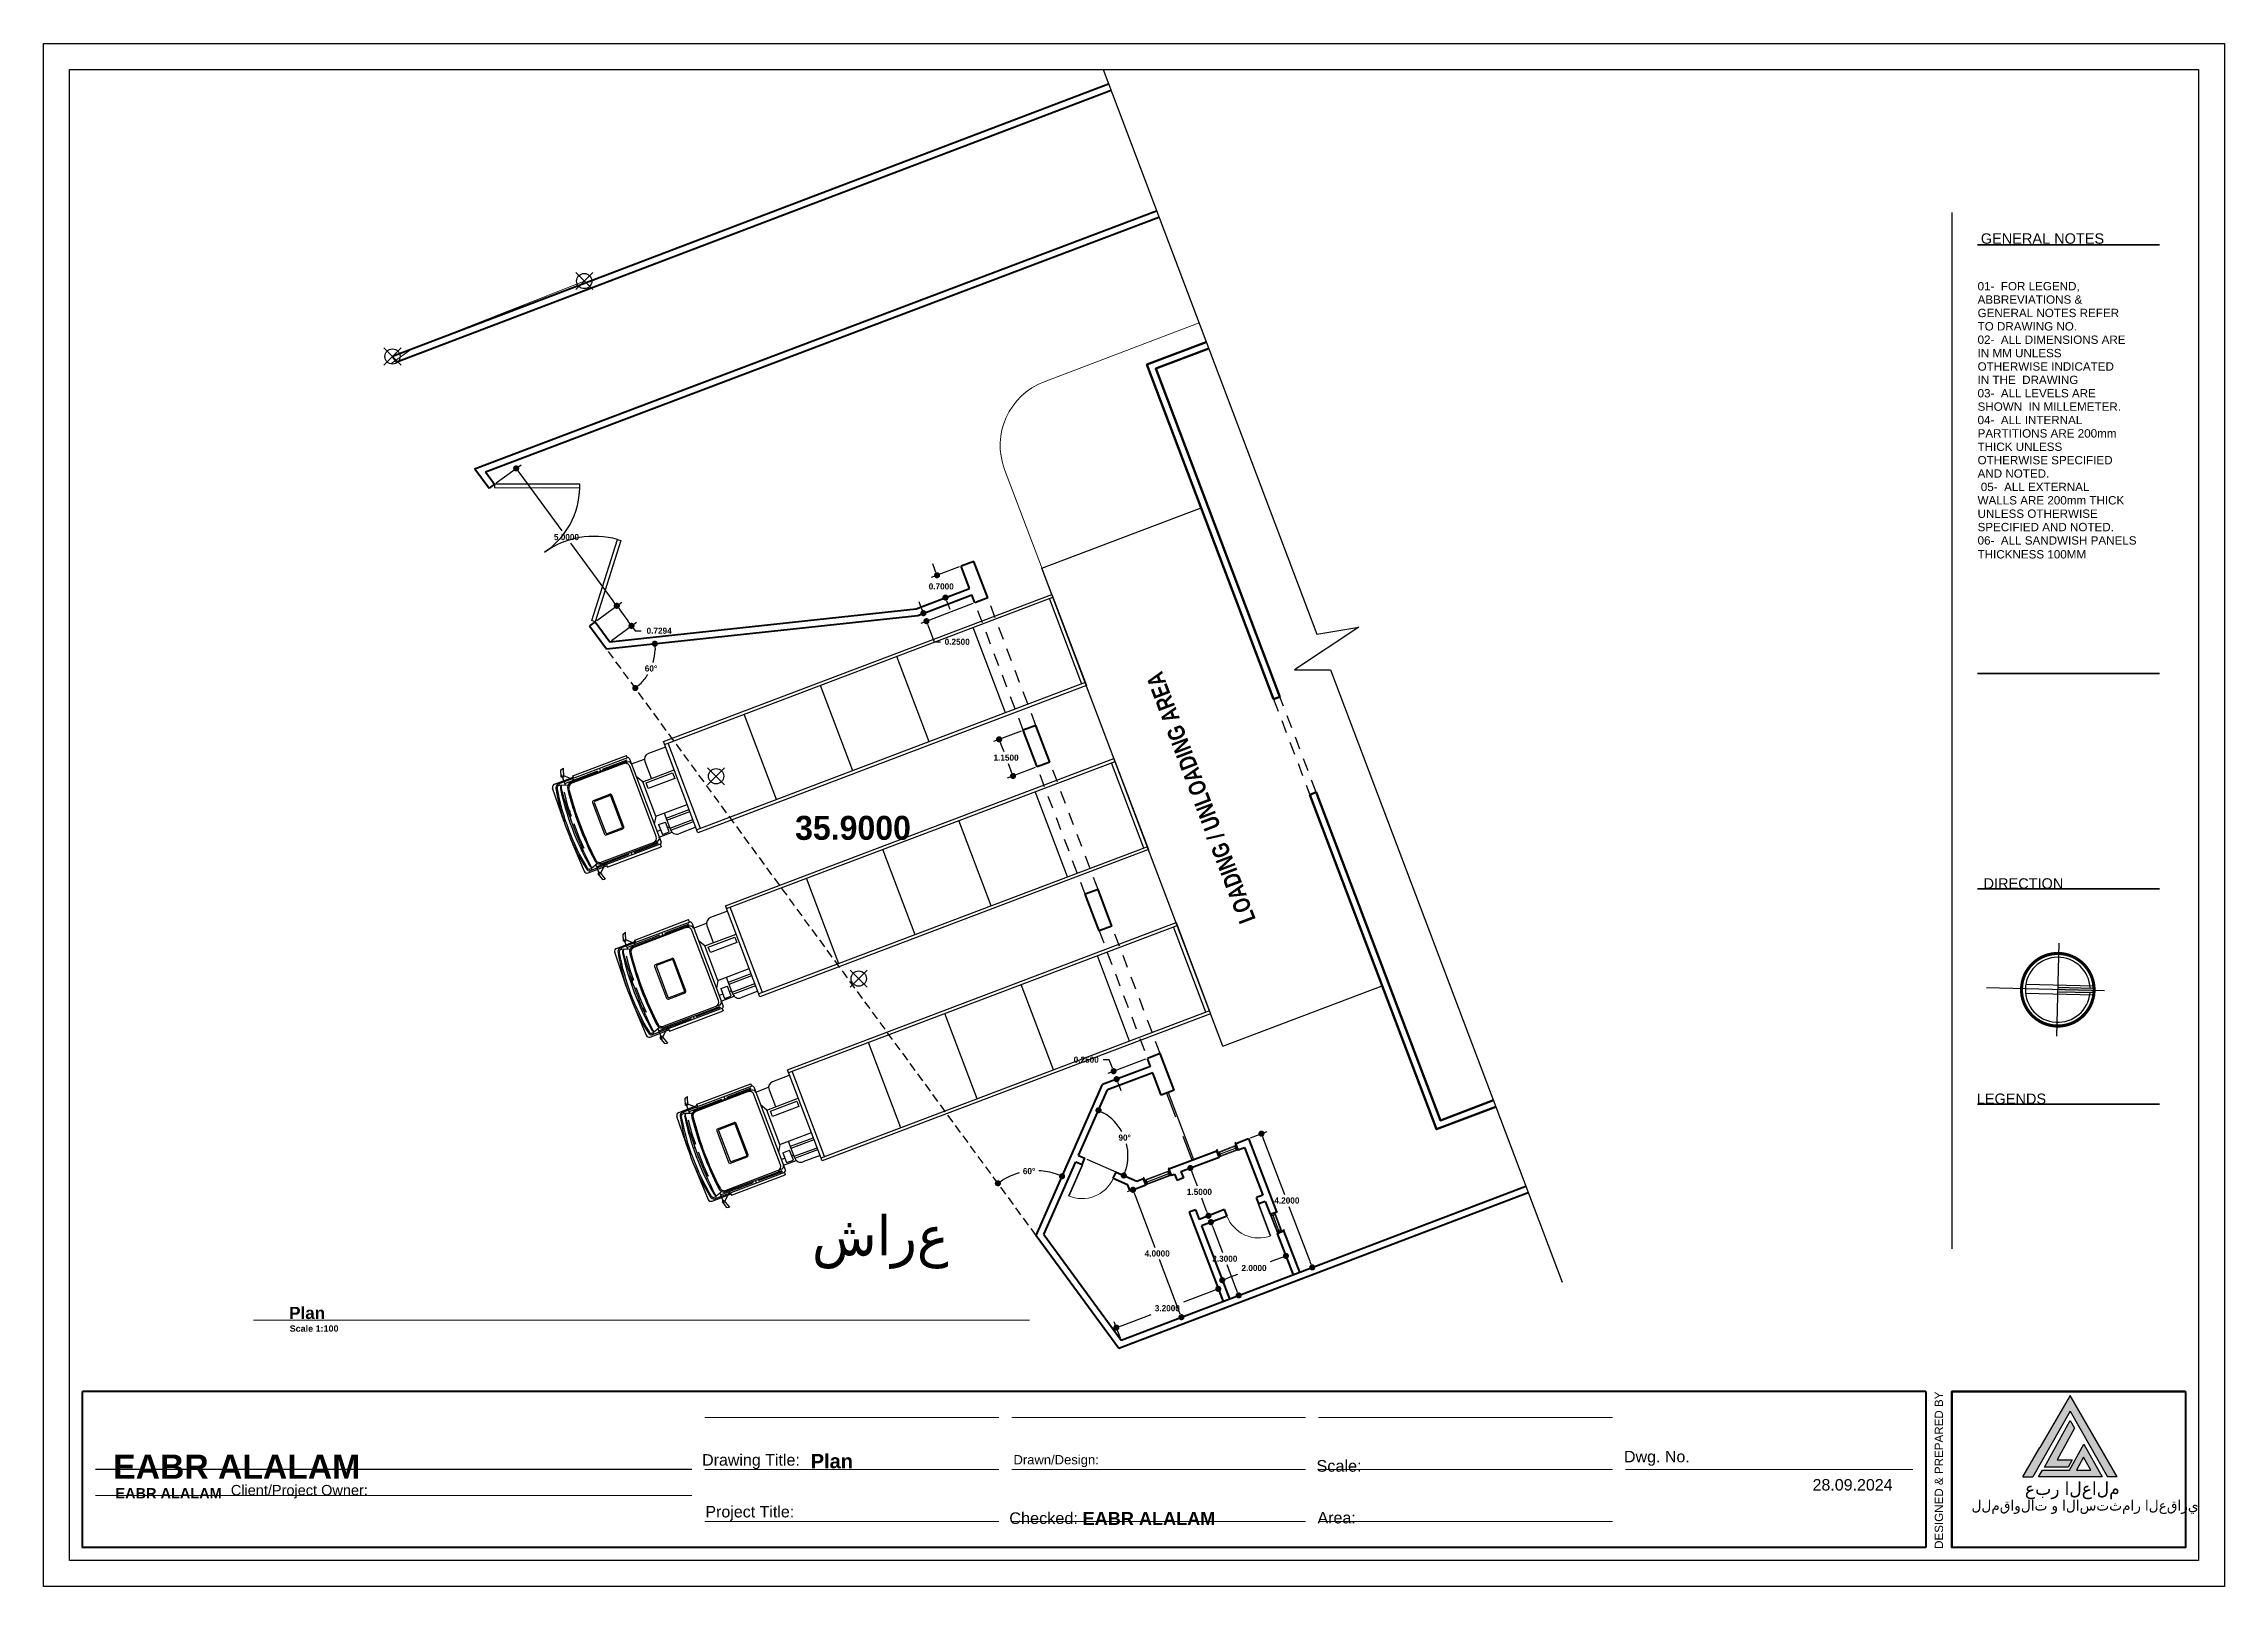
# Model space of a CAD drawing. Header units: metres. Extents: x 2164 to 2480, y 2851 to 3062.
# Drawn here: x 2231.8 to 2295.8, y 2901.5 to 2946.7 of the extents above; entities that cross this region are included whole.
import ezdxf

# ---------------------------------------------------------------- set-up
doc = ezdxf.new("R2010")
doc.units = ezdxf.units.M
doc.header["$MEASUREMENT"] = 0
doc.linetypes.add('DASHED2', pattern=[0.375, 0.25, -0.125])
doc.linetypes.add('JIS_02_0.7', pattern=[1.35, 0.75, -0.6])
doc.layers.get('0').update_dxf_attribs({"linetype": 'CONTINUOUS'})
doc.layers.get('Defpoints').update_dxf_attribs({"linetype": 'CONTINUOUS'})
for name, color, linetype in [('0.DIM', 7, 'CONTINUOUS'), ('bl', 8, 'CONTINUOUS'), ('SIMBOLO', 7, 'CONTINUOUS'), ('SPOTX', 5, 'CONTINUOUS'), ('Text01', 42, 'CONTINUOUS'), ('تعديل الأرض', 2, 'CONTINUOUS')]:
    doc.layers.add(name, color=color, linetype=linetype)
doc.layers.add('A-WALL', color=7, linetype='CONTINUOUS', lineweight=30, true_color=0x000000)
for name, color, linetype, lineweight in [('elevation', 55, 'CONTINUOUS', 0), ('G-ANNO-TTLB', 250, 'CONTINUOUS', 18), ('G-ANNO-TTLB-MEDM', 250, 'CONTINUOUS', 35)]:
    doc.layers.add(name, color=color, linetype=linetype, lineweight=lineweight)
doc.styles.add('Arial', font='arial.ttf', dxfattribs={"height": 0.05})
doc.styles.add('Arial_1', font='arial.ttf', dxfattribs={"height": 238.125})
doc.styles.add('Arial_2', font='arial.ttf', dxfattribs={"height": 0.12})
doc.styles.add('Arial_3', font='arial.ttf', dxfattribs={"height": 118.023952})
doc.styles.add('Arial_B_3', font='arialbd.ttf', dxfattribs={"height": 2.5})
doc.styles.get("Standard").update_dxf_attribs({"font": 'bold.shx', "bigfont": 'whgtxt.shx'})
doc.dimstyles.get("Standard").update_dxf_attribs({"dimtxt": 0.18, "dimasz": 0.18, "dimexe": 0.18, "dimexo": 0.0625, "dimgap": 0.09, "dimtad": 0, "dimtih": 1, "dimtoh": 1, "dimdec": 4, "dimzin": 0, "dimdsep": 46, "dimtxsty": 'Standard', "dimblk": 'DOT', "dimcen": 0.09, "dimadec": 0, "dimazin": 0, "dimtfac": 1, "dimtdec": 4, "dimtofl": 0, "dimtmove": 0, "dimatfit": 3, "dimldrblk": 'DOT', "dimfxl": 1, "dimtolj": 1, "dimtzin": 0, "dimarcsym": 0})
doc.dimstyles.new('STANDARD$0', dxfattribs={"dimtxt": 0.2, "dimasz": 0.08, "dimexe": 0.18, "dimexo": 0.0625, "dimgap": 0.09, "dimtad": 0, "dimtih": 1, "dimtoh": 1, "dimzin": 0, "dimdsep": 46, "dimtxsty": 'Arial', "dimblk": 'DOT', "dimcen": 0.09, "dimse1": 1, "dimse2": 1, "dimadec": 0, "dimazin": 3, "dimtfac": 1, "dimtofl": 0, "dimtmove": 0, "dimatfit": 3, "dimfxl": 1, "dimtolj": 1, "dimtzin": 0, "dimarcsym": 0})

msp = doc.modelspace()

# ---------------------------------------------------------------- texts
at = {"color": 244, "lineweight": 15, "true_color": 0x991b1e, "insert": (2255.54369, 2923.72315, 8.43721), "char_height": 0.7036335, "attachment_point": 5}
msp.add_mtext('\\A1;35.9000', dxfattribs=at)
at = {"color": 18, "lineweight": 80, "true_color": 0x000000, "insert": (2254.33882, 2912.35678, 16.87441), "char_height": 1.1801754, "attachment_point": 1}
msp.add_mtext_dynamic_manual_height_columns('{\\fArial|b0|i0|c178|p34;شارع}', width=0.4837842, gutter_width=5.90088, heights=[0], dxfattribs=at)
at = {"color": 18, "lineweight": 5, "true_color": 0x000000, "attachment_point": 9, "style": 'Arial_B_3'}
for s, insert, char_height, width in [('\\pxql;Plan', (2244.65862, 2909.30477), 0.358159, 5.6737171), ('\\pxql;Scale 1:100', (2241.98644, 2908.9338), 0.1884122, 2.9847029)]:
    msp.add_mtext(s, dxfattribs=dict(at, insert=insert, char_height=char_height, width=width))
at = {"layer": 'G-ANNO-TTLB', "color": 18, "lineweight": 9, "true_color": 0x000000, "attachment_point": 9}
for s, insert, char_height, width, style in [('GENERAL NOTES', (2292.28469, 2940.87049), 0.3049549, 4.4739574, 'Arial_1'), ('DIRECTION', (2291.08637, 2921.93854), 0.304955, 2.518129, 'Arial_1'), ('LEGENDS', (2290.58073, 2915.61946), 0.304955, 2.518129, 'Arial_1'), ('EABR ALALAM', (2241.07255, 2904.6216), 0.7081312, 11.2177513, 'Arial_B_3'), ('Drawing Title: ', (2253.98222, 2904.9059), 0.3360671, 3.5698257, 'Arial_1'), ('\\pxql;Plan ', (2260.95801, 2904.92278), 0.4200839, 6.6546939, 'Arial_B_3'), ('Drawn/Design:', (2262.76128, 2904.96133), 0.2734246, 2.3775734, 'Arial'), ('Scale:', (2270.48041, 2904.82341), 0.341781, 1.4683434, 'Arial'), ('Dwg. No.', (2280.11577, 2905.00332), 0.336067, 2.357432, 'Arial_1'), ('{\\fArial|b1|i0|c0|p34;EABR ALALAM}', (2237.0063, 2904.04246), 0.3049549, 6.7965036, 'Arial_1'), ('Client/Project Owner:', (2241.29725, 2904.04246), 0.3049549, 6.7965036, 'Arial_1'), ('28.09.2024', (2286.07212, 2904.27157), 0.336067, 4.6070958, 'Arial_1'), ('Project Title:', (2253.81785, 2903.38529), 0.3360671, 4.6070958, 'Arial_1'), ('Checked: ', (2262.15008, 2903.28876), 0.341781, 2.2813038, 'Arial'), ('EABR ALALAM ', (2266.18433, 2903.26455), 0.3807404, 10.7976025, 'Arial_B_3'), ('Area:            ', (2270.30729, 2903.30592), 0.3360671, 3.8527175, 'Arial_1')]:
    msp.add_mtext(s, dxfattribs=dict(at, insert=insert, char_height=char_height, width=width, style=style))
at = {"layer": 'G-ANNO-TTLB', "lineweight": 9, "attachment_point": 1, "style": 'Arial_3'}
for s, insert, char_height, width in [('01-  FOR LEGEND, ', (2288.56825, 2939.75079), 0.2444569, 3.8200299), ('ABBREVIATIONS & ', (2288.56825, 2939.35798), 0.2444569, 3.8993777), ('GENERAL NOTES REFER ', (2288.56825, 2938.96517), 0.2444569, 5.2709611), ('TO DRAWING NO.', (2288.56825, 2938.57235), 0.2444569, 3.6273281), ('02-  ALL DIMENSIONS ARE ', (2288.56825, 2938.17954), 0.2444569, 5.4409921), ('IN MM UNLESS ', (2288.56825, 2937.78673), 0.2444569, 4.2167689), ('OTHERWISE INDICATED ', (2288.56825, 2937.39392), 0.2444569, 5.0669239), ('IN THE  DRAWING', (2288.56825, 2937.00111), 0.2444569, 3.6613343), ('03-  ALL LEVELS ARE ', (2288.56825, 2936.6083), 0.2444569, 4.4208061), ('04-  ALL INTERNAL ', (2288.56825, 2935.82268), 0.2444569, 3.9107131), ('SHOWN  IN MILLEMETER.', (2288.56825, 2936.21549), 0.2444569, 4.2847813), ('THICK UNLESS ', (2288.56825, 2935.03706), 0.2444569, 3.1852474), ('PARTITIONS ARE 200mm ', (2288.56825, 2935.42987), 0.2444569, 5.1462717), ('OTHERWISE SPECIFIED ', (2288.56825, 2934.64425), 0.2444569, 5.0215823), ('AND NOTED.', (2288.56825, 2934.25143), 0.244457, 2.607142), (' 05-  ALL EXTERNAL ', (2288.56825, 2933.85862), 0.2444569, 4.1827627), ('WALLS ARE 200mm THICK ', (2288.56825, 2933.46581), 0.2444569, 5.4409921), ('UNLESS OTHERWISE ', (2288.56825, 2933.073), 0.2444569, 4.5114893), ('SPECIFIED AND NOTED.', (2288.56825, 2932.68019), 0.2444569, 4.9308991), ('06-  ALL SANDWISH PANELS THICKNESS 100MM ', (2288.56825, 2932.28738), 0.2444569, 5.4409921)]:
    msp.add_mtext(s, dxfattribs=dict(at, insert=insert, char_height=char_height, width=width))
at = {"layer": 'G-ANNO-TTLB', "color": 18, "lineweight": 9, "true_color": 0x000000, "insert": (2287.55699, 2907.18053), "char_height": 0.2438352, "width": 5.5711698, "attachment_point": 9, "rotation": 90, "style": 'Arial_2'}
msp.add_mtext('DESIGNED & PREPARED BY', dxfattribs=at)
at = {"layer": 'Text01', "width": 0.8}
msp.add_text('LOADING / UNLOADING AREA', height=0.5, rotation=110.743594, dxfattribs=at).set_placement((2267.37846, 2921.04508))

# ---------------------------------------------------------------- blocks, each defined once
blk = doc.blocks.new('SPOTX')
for p, q in [((0.5, -0.5), (-0.5, 0.5)), ((-0.5, -0.5), (0.5, 0.5))]:
    blk.add_line(p, q)
blk.add_circle((0, 0), 0.447)
blk = doc.blocks.new('_Dot')
at = {"color": 0, "linetype": 'ByBlock', "lineweight": -2}
blk.add_line((-0.5, 0), (-1, 0), dxfattribs=at)
at = {"color": 0, "linetype": 'ByBlock', "const_width": 0.5}
blk.add_lwpolyline([(-0.25, 0, 1), (0.25, 0, 1)], format="xyb", close=True, dxfattribs=at)
blk = doc.blocks.new('*D70')
at = {"layer": '0.DIM', "color": 0, "lineweight": -2, "transparency": 16777216}
for start, end in [(343.9105, 358.89905), (313.48826, 327.98409)]:
    blk.add_arc((2248.309, 2928.98), 1.423, start, end, dxfattribs=at)
at = {"layer": 'Defpoints', "color": 0, "transparency": 16777216}
for p in [(2252.31, 2929.411, -8.437), (2248.309, 2928.98, 10.08), (2248.309, 2928.98, 10.08), (2249.491, 2928.189), (2260.87, 2911.84, 9.982)]:
    blk.add_point(p, dxfattribs=at)
at = {"layer": '0.DIM', "color": 0, "lineweight": -2, "transparency": 16777216, "xscale": 0.18, "yscale": 0.18, "zscale": 0.18}
for p, rotation in [((2249.724, 2929.133), 92.52566163375968), ((2249.15, 2927.832), 219.861652099064)]:
    blk.add_blockref('_Dot', p, dxfattribs=dict(at, rotation=rotation))
at = {"layer": '0.DIM', "color": 0, "transparency": 16777216, "insert": (2249.611, 2928.406), "char_height": 0.18, "attachment_point": 5}
blk.add_mtext('\\A1;60°', dxfattribs=at)
blk = doc.blocks.new('6435')
at = {"color": 0}
for p, q in [((6, 282), (45, 1432)), ((145, 1529), (793, 1529)), ((2652, 1488), (227, 1488)), ((290, 1438), (237, 1438)), ((290, 1438), (290, 1488)), ((539, 1347), (290, 1438)), ((432, 1665), (505, 1887)), ((470, 1722), (432, 1722)), ((507, 1641), (432, 1665)), ((470, 1373), (470, 1722)), ((470, 1438), (1604, 1438)), ((505, 1887), (597, 1912)), ((507, 1641), (597, 1912)), ((778, 1438), (519, 1676)), ((793, 1572), (2649, 1572)), ((793, 1488), (793, 1572)), ((1687, 1488), (1687, 1401)), ((1772, 1438), (2615, 1438)), ((2649, 1488), (2649, 1572)), ((2702, 1438), (2702, -1438)), ((3919, 1572), (17324, 1572)), ((3919, -1572), (3919, 1572)), ((3919, 1472), (17324, 1472)), ((4044, -1472), (4044, 1472)), ((6675, -1472), (6675, 1472)), ((9306, -1472), (9306, 1472)), ((11937, -1472), (11937, 1472)), ((14569, -1472), (14569, 1472)), ((17200, -1472), (17200, 1472)), ((17324, 1572), (17324, -1572)), ((296, 363), (303, 718)), ((303, 718), (355, 1178)), ((667, 1401), (2602, 1401)), ((2602, 1361), (676, 1361)), ((2621, -1211), (2621, 1211)), ((2702, 1261), (3147, 1261)), ((2835, 593), (2702, 818)), ((3131, 1182), (3131, 606)), ((3919, 1382), (3331, 1382)), ((300, 551), (215, 258)), ((289, -378), (289, 109)), ((1085, 543), (1085, -543)), ((1135, 593), (1703, 593)), ((1141, 527), (1141, -527)), ((1171, 557), (1684, 557)), ((1714, -527), (1714, 527)), ((1753, -543), (1753, 543)), ((2835, 593), (3919, 593)), ((2835, -593), (2835, 593)), ((2928, 521), (3841, 521)), ((2928, 334), (2928, 521)), ((3841, 334), (2928, 334)), ((3841, 521), (3841, 334)), ((6, -282), (45, -1432)), ((297, -517), (237, -810)), ((311, -745), (289, -378)), ((1135, -593), (1703, -593)), ((1171, -557), (1684, -557)), ((2835, -593), (2702, -818)), ((2835, -593), (3919, -593)), ((3131, -1182), (3131, -606)), ((539, -1347), (290, -1438)), ((470, -1373), (470, -1722)), ((667, -1401), (2602, -1401)), ((2602, -1361), (676, -1361)), ((1687, -1488), (1687, -1401)), ((2828, -1069), (2702, -1069)), ((2702, -1261), (3147, -1261)), ((2828, -877), (3062, -877)), ((2828, -877), (2828, -1219)), ((2828, -1219), (3062, -1219)), ((3062, -1219), (3062, -877)), ((3062, -1069), (3131, -1069)), ((3131, -771), (3919, -771)), ((3131, -837), (3919, -837)), ((3131, -1116), (3919, -1116)), ((3131, -1182), (3919, -1182)), ((3919, -1382), (3331, -1382)), ((145, -1529), (793, -1529)), ((2652, -1488), (227, -1488)), ((290, -1438), (237, -1438)), ((290, -1438), (290, -1488)), ((507, -1641), (432, -1665)), ((432, -1665), (505, -1887)), ((470, -1722), (432, -1722)), ((470, -1438), (1604, -1438)), ((505, -1887), (597, -1912)), ((507, -1641), (597, -1912)), ((778, -1438), (519, -1676)), ((793, -1488), (793, -1572)), ((793, -1572), (2649, -1572)), ((1772, -1438), (2615, -1438)), ((2649, -1488), (2649, -1572)), ((17324, -1472), (3919, -1472)), ((17324, -1572), (3919, -1572))]:
    blk.add_line(p, q, dxfattribs=at)
for centre, radius, start, end in [((145, 1429), 100, 90, 178.02768), ((271, 1365), 131, 109.86734, 169.94815), ((264, 1352), 90.2, 107.3759, 171.32567), ((391, 1307), 118, 111.65129, 171.29189), ((435, 1316), 134, 130.77413, 173.89588), ((2652, 1438), 50, 0, 90), ((6850, 0), 6850, 168.31324, 180), ((7712, 0), 7660, 169.73068, 180), ((8927, 0), 8753, 171.29189, 180), ((12737, 0), 12506, 173.89588, 180), ((11469, 0), 11050, 173.65798, 186.34202), ((11508, -10), 11050, 173.65798, 186.34202), ((667, 1221), 180, 90, 180), ((676, 1211), 150, 90, 180), ((2471, 1211), 150, 0, 90), ((2602, 1261), 100, 0, 90), ((3331, 1182), 200, 90, 180), ((7712, 0), 7660, 180, 190.26932), ((8927, 0), 8753, 180, 188.70811), ((12737, 0), 12506, 180, 186.10412), ((1135, 543), 50, 90, 180), ((1171, 527), 30, 90, 180), ((1684, 527), 30, 0, 90), ((1703, 543), 50, 0, 90), ((6850, 0), 6850, 180, 191.68676), ((1135, -543), 50, 180, 270), ((1171, -527), 30, 180, 270), ((1684, -527), 30, 270, 0), ((1703, -543), 50, 270, 0), ((271, -1365), 131, 190.05185, 250.13266), ((264, -1352), 90.2, 188.67433, 252.6241), ((391, -1307), 118, 188.70811, 248.34871), ((435, -1316), 134, 186.10412, 229.22587), ((667, -1221), 180, 180, 270), ((676, -1211), 150, 180, 270), ((2471, -1211), 150, 270, 0), ((2602, -1261), 100, 270, 0), ((3331, -1182), 200, 180, 270), ((145, -1429), 100, 181.97232, 270), ((2652, -1438), 50, 270, 0)]:
    blk.add_arc(centre, radius, start, end, dxfattribs=at)
blk = doc.blocks.new('dgfhg')
at = {"layer": 'A-WALL'}
for points in [[(2025.143, 2975.479), (2024.919, 2975.479), (2024.919, 2975.458), (2025.143, 2975.458)], [(2025.118, 2975.418), (2025.118, 2975.458), (2025.018, 2975.458), (2025.018, 2975.418)], [(2025.143, 2974.9), (2024.919, 2974.9), (2024.919, 2974.879), (2025.143, 2974.879)], [(2025.118, 2974.9), (2025.118, 2974.938), (2025.018, 2974.938), (2025.018, 2974.9)]]:
    blk.add_lwpolyline(points, close=True, dxfattribs=at)
at = {"layer": 'elevation', "color": 9, "true_color": 0xc7c8ca}
for p, q in [((2024.993, 2975.458), (2024.993, 2974.9)), ((2025.018, 2975.418), (2025.018, 2974.938)), ((2025.118, 2974.938), (2025.118, 2975.418)), ((2025.143, 2974.9), (2025.143, 2975.458))]:
    blk.add_line(p, q, dxfattribs=at)
at = {"layer": 'elevation', "color": 143, "true_color": 0x7aafdf}
for p, q in [((2025.068, 2974.938), (2025.068, 2975.418)), ((2025.08, 2974.938), (2025.08, 2975.418))]:
    blk.add_line(p, q, dxfattribs=at)
blk = doc.blocks.new('tehhtr')
at = {"layer": 'bl', "lineweight": 13}
for p, q in [((2027.183, 2984.995, 10.08), (2027.16, 2984.987, 10.08)), ((2027.16, 2984.987, 10.08), (2027.515, 2984.052, 10.08)), ((2027.183, 2984.995, 10.08), (2027.539, 2984.061, 10.08))]:
    blk.add_line(p, q, dxfattribs=at)
blk.add_arc((2027.183, 2984.995, 10.08), 1, 200.8188, 290.8188, dxfattribs=at)
blk = doc.blocks.new('*D79')
at = {"color": 0, "lineweight": -2, "transparency": 16777216}
for p, q in [((2260.483, 2926.571), (2259.667, 2926.262)), ((2259.899, 2926.158), (2259.971, 2925.968)), ((2260.89, 2925.496), (2260.074, 2925.187)), ((2260.179, 2925.419), (2260.107, 2925.608))]:
    blk.add_line(p, q, dxfattribs=at)
at = {"layer": 'Defpoints', "color": 0, "transparency": 16777216}
for p in [(2259.835, 2926.326), (2260.542, 2926.594, -8.437), (2260.949, 2925.518, -8.437)]:
    blk.add_point(p, dxfattribs=at)
at = {"color": 0, "lineweight": -2, "transparency": 16777216, "xscale": 0.18, "yscale": 0.18, "zscale": 0.18}
for p, rotation in [((2259.835, 2926.326), 110.7435940119846), ((2260.243, 2925.251), 290.7435940119846)]:
    blk.add_blockref('_Dot', p, dxfattribs=dict(at, rotation=rotation))
at = {"color": 0, "lineweight": 30, "transparency": 16777216, "insert": (2260.039, 2925.788), "char_height": 0.18, "attachment_point": 5}
blk.add_mtext('\\A1;1.1500', dxfattribs=at)
blk = doc.blocks.new('*D81')
at = {"color": 0, "lineweight": -2, "transparency": 16777216}
for p, q in [((2263.068, 2916.922), (2262.888, 2916.922)), ((2264.131, 2916.939), (2263.027, 2916.521)), ((2263.132, 2916.753), (2263.068, 2916.922)), ((2264.219, 2916.705), (2263.116, 2916.287)), ((2263.348, 2916.183), (2263.412, 2916.014))]:
    blk.add_line(p, q, dxfattribs=at)
at = {"layer": 'Defpoints', "color": 0, "transparency": 16777216}
for p in [(2264.19, 2916.961, -8.536), (2264.278, 2916.728), (2263.284, 2916.351)]:
    blk.add_point(p, dxfattribs=at)
at = {"color": 0, "lineweight": -2, "transparency": 16777216, "xscale": 0.18, "yscale": 0.18, "zscale": 0.18}
for p, rotation in [((2263.196, 2916.585), 290.7435940119555), ((2263.284, 2916.351), 110.7435940119555)]:
    blk.add_blockref('_Dot', p, dxfattribs=dict(at, rotation=rotation))
at = {"color": 0, "lineweight": 30, "transparency": 16777216, "insert": (2262.393, 2916.922), "char_height": 0.18, "attachment_point": 5}
blk.add_mtext('\\A1;0.2500', dxfattribs=at)
blk = doc.blocks.new('*D82')
at = {"color": 0, "lineweight": -2, "transparency": 16777216}
for p, q in [((2258.977, 2930.546), (2257.443, 2929.965)), ((2257.548, 2930.197), (2257.484, 2930.365)), ((2259.066, 2930.312), (2257.532, 2929.731)), ((2257.764, 2929.626), (2257.929, 2929.19)), ((2257.929, 2929.19), (2258.109, 2929.19))]:
    blk.add_line(p, q, dxfattribs=at)
at = {"layer": 'Defpoints', "color": 0, "transparency": 16777216}
for p in [(2259.036, 2930.568), (2257.612, 2930.029), (2259.125, 2930.334, -16.874)]:
    blk.add_point(p, dxfattribs=at)
at = {"color": 0, "lineweight": -2, "transparency": 16777216, "xscale": 0.18, "yscale": 0.18, "zscale": 0.18}
for p, rotation in [((2257.612, 2930.029), 290.7435940120469), ((2257.7, 2929.795), 110.7435940120469)]:
    blk.add_blockref('_Dot', p, dxfattribs=dict(at, rotation=rotation))
at = {"color": 0, "lineweight": 30, "transparency": 16777216, "insert": (2258.604, 2929.19), "char_height": 0.18, "attachment_point": 5}
blk.add_mtext('\\A1;0.2500', dxfattribs=at)
blk = doc.blocks.new('*D83')
at = {"color": 0, "lineweight": -2, "transparency": 16777216}
for p, q in [((2245.068, 2933.852), (2245.797, 2934.386)), ((2245.758, 2934.134), (2246.997, 2932.443)), ((2248.5, 2930.391), (2247.261, 2932.083)), ((2248.022, 2929.818), (2248.752, 2930.352))]:
    blk.add_line(p, q, dxfattribs=at)
at = {"layer": 'Defpoints', "color": 0, "transparency": 16777216}
for p in [(2245.017, 2933.814, 10.08), (2248.607, 2930.246), (2247.971, 2929.781, 10.08)]:
    blk.add_point(p, dxfattribs=at)
at = {"color": 0, "lineweight": -2, "transparency": 16777216, "xscale": 0.18, "yscale": 0.18, "zscale": 0.18}
for p, rotation in [((2245.652, 2934.279), 126.2222626169219), ((2248.607, 2930.246), 306.2222626169219)]:
    blk.add_blockref('_Dot', p, dxfattribs=dict(at, rotation=rotation))
at = {"color": 0, "lineweight": 30, "transparency": 16777216, "insert": (2247.129, 2932.263), "char_height": 0.18, "attachment_point": 5}
blk.add_mtext('\\A1;5.0000', dxfattribs=at)
blk = doc.blocks.new('*D86')
at = {"color": 0, "lineweight": -2, "transparency": 16777216}
for p, q in [((2264.929, 2913.545), (2263.598, 2913.039)), ((2263.831, 2912.935), (2264.409, 2911.414)), ((2265.124, 2909.532), (2264.546, 2911.054)), ((2266.35, 2909.806), (2265.02, 2909.3))]:
    blk.add_line(p, q, dxfattribs=at)
at = {"layer": 'Defpoints', "color": 0, "transparency": 16777216}
for p in [(2264.988, 2913.567, 10.08), (2265.188, 2909.364), (2266.409, 2909.828, 10.08)]:
    blk.add_point(p, dxfattribs=at)
at = {"color": 0, "lineweight": -2, "transparency": 16777216, "xscale": 0.18, "yscale": 0.18, "zscale": 0.18}
for p, rotation in [((2263.767, 2913.103), 110.8188002011371), ((2265.188, 2909.364), 290.8188002011372)]:
    blk.add_blockref('_Dot', p, dxfattribs=dict(at, rotation=rotation))
at = {"color": 0, "lineweight": 30, "transparency": 16777216, "insert": (2264.477, 2911.234), "char_height": 0.18, "attachment_point": 5}
blk.add_mtext('\\A1;4.0000', dxfattribs=at)
blk = doc.blocks.new('*D87')
at = {"color": 0, "lineweight": -2, "transparency": 16777216}
for p, q in [((2266.101, 2910.132), (2265.247, 2909.807)), ((2266.387, 2909.887), (2266.206, 2910.364)), ((2263.447, 2909.123), (2264.301, 2909.447)), ((2263.396, 2908.75), (2263.214, 2909.227))]:
    blk.add_line(p, q, dxfattribs=at)
at = {"layer": 'Defpoints', "color": 0, "transparency": 16777216}
for p in [(2266.409, 2909.828, 10.08), (2263.278, 2909.059), (2263.418, 2908.691, 10.08)]:
    blk.add_point(p, dxfattribs=at)
at = {"color": 0, "lineweight": -2, "transparency": 16777216, "xscale": 0.18, "yscale": 0.18, "zscale": 0.18}
for p, rotation in [((2266.27, 2910.196), 20.81880020116878), ((2263.278, 2909.059), 200.8188002011687)]:
    blk.add_blockref('_Dot', p, dxfattribs=dict(at, rotation=rotation))
at = {"color": 0, "lineweight": 30, "transparency": 16777216, "insert": (2264.774, 2909.627), "char_height": 0.18, "attachment_point": 5}
blk.add_mtext('\\A1;3.2000', dxfattribs=at)
blk = doc.blocks.new('*D88')
at = {"color": 0, "lineweight": -2, "transparency": 16777216}
for p, q in [((2265.838, 2912.072), (2266.222, 2912.218)), ((2266.118, 2911.986), (2266.394, 2911.259)), ((2266.807, 2910.172), (2266.531, 2910.899)), ((2266.655, 2909.922), (2267.04, 2910.068))]:
    blk.add_line(p, q, dxfattribs=at)
at = {"layer": 'Defpoints', "color": 0, "transparency": 16777216}
for p in [(2265.779, 2912.049, 10.08), (2266.871, 2910.004), (2266.596, 2909.899, 10.08)]:
    blk.add_point(p, dxfattribs=at)
at = {"color": 0, "lineweight": -2, "transparency": 16777216, "xscale": 0.18, "yscale": 0.18, "zscale": 0.18}
for p, rotation in [((2266.054, 2912.154), 110.818800201165), ((2266.871, 2910.004), 290.818800201165)]:
    blk.add_blockref('_Dot', p, dxfattribs=dict(at, rotation=rotation))
at = {"color": 0, "lineweight": 30, "transparency": 16777216, "insert": (2266.463, 2911.079), "char_height": 0.18, "attachment_point": 5}
blk.add_mtext('\\A1;2.3000', dxfattribs=at)
blk = doc.blocks.new('*D89')
at = {"color": 0, "lineweight": -2, "transparency": 16777216}
for p, q in [((2268.443, 2910.669), (2268.192, 2911.33)), ((2268.088, 2911.098), (2267.795, 2910.987)), ((2266.574, 2909.958), (2266.323, 2910.62)), ((2266.555, 2910.515), (2266.848, 2910.627))]:
    blk.add_line(p, q, dxfattribs=at)
at = {"layer": 'Defpoints', "color": 0, "transparency": 16777216}
for p in [(2268.256, 2911.162), (2268.466, 2910.61, 10.08), (2266.596, 2909.899, 10.08)]:
    blk.add_point(p, dxfattribs=at)
at = {"color": 0, "lineweight": -2, "transparency": 16777216, "xscale": 0.18, "yscale": 0.18, "zscale": 0.18}
for p, rotation in [((2268.256, 2911.162), 20.81880020119048), ((2266.386, 2910.451), 200.8188002011905)]:
    blk.add_blockref('_Dot', p, dxfattribs=dict(at, rotation=rotation))
at = {"color": 0, "lineweight": 30, "transparency": 16777216, "insert": (2267.321, 2910.807), "char_height": 0.18, "attachment_point": 5}
blk.add_mtext('\\A1;2.0000', dxfattribs=at)
blk = doc.blocks.new('*D90')
at = {"color": 0, "lineweight": -2, "transparency": 16777216}
for p, q in [((2265.234, 2913.661), (2265.618, 2913.807)), ((2265.514, 2913.575), (2265.648, 2913.222)), ((2265.919, 2912.509), (2265.785, 2912.862)), ((2265.767, 2912.259), (2266.151, 2912.405))]:
    blk.add_line(p, q, dxfattribs=at)
at = {"layer": 'Defpoints', "color": 0, "transparency": 16777216}
for p in [(2265.175, 2913.638, 10.08), (2265.45, 2913.743), (2265.708, 2912.236, 10.08)]:
    blk.add_point(p, dxfattribs=at)
at = {"color": 0, "lineweight": -2, "transparency": 16777216, "xscale": 0.18, "yscale": 0.18, "zscale": 0.18}
for p, rotation in [((2265.45, 2913.743), 110.8188002011153), ((2265.983, 2912.341), 290.8188002011153)]:
    blk.add_blockref('_Dot', p, dxfattribs=dict(at, rotation=rotation))
at = {"color": 0, "lineweight": 30, "transparency": 16777216, "insert": (2265.716, 2913.042), "char_height": 0.18, "attachment_point": 5}
blk.add_mtext('\\A1;1.5000', dxfattribs=at)
blk = doc.blocks.new('*D91')
at = {"color": 0, "lineweight": -2, "transparency": 16777216}
for start, end in [(104.99673, 120.78252), (71.67478, 87.60601)]:
    blk.add_arc((2260.919, 2911.765), 1.897, start, end, dxfattribs=at)
at = {"layer": 'Defpoints', "color": 0, "transparency": 16777216}
for p in [(2248.309, 2928.98, 10.08), (2262.869, 2916.194), (2261.043, 2913.658), (2260.919, 2911.765), (2260.919, 2911.765, 10.08)]:
    blk.add_point(p, dxfattribs=at)
at = {"color": 0, "lineweight": -2, "transparency": 16777216, "xscale": 0.18, "yscale": 0.18, "zscale": 0.18}
for p, rotation in [((2259.798, 2913.295), 213.5023922888293), ((2261.683, 2913.501), 338.9549120529781)]:
    blk.add_blockref('_Dot', p, dxfattribs=dict(at, rotation=rotation))
at = {"color": 0, "transparency": 16777216, "insert": (2260.713, 2913.651), "char_height": 0.18, "attachment_point": 5}
blk.add_mtext('\\A1;60°', dxfattribs=at)
blk = doc.blocks.new('*D92')
at = {"color": 0, "lineweight": -2, "transparency": 16777216}
blk.add_line((2262.41, 2914.003), (2263.661, 2913.452), dxfattribs=at)
for start, end in [(29.10013, 59.11762), (343.35246, 13.7716)]:
    blk.add_arc((2262.169, 2914.109), 1.45, start, end, dxfattribs=at)
at = {"layer": 'Defpoints', "color": 0, "transparency": 16777216}
for p in [(2263.018, 2916.036), (2262.169, 2914.109, 10.08), (2262.169, 2914.109), (2262.352, 2914.028, 10.08), (2263.61, 2914.266)]:
    blk.add_point(p, dxfattribs=at)
at = {"color": 0, "lineweight": -2, "transparency": 16777216, "xscale": 0.18, "yscale": 0.18, "zscale": 0.18}
for p, rotation in [((2262.753, 2915.436), 152.6763307223349), ((2263.496, 2913.524), 249.7937527274941)]:
    blk.add_blockref('_Dot', p, dxfattribs=dict(at, rotation=rotation))
at = {"color": 0, "transparency": 16777216, "insert": (2263.521, 2914.634), "char_height": 0.18, "attachment_point": 5}
blk.add_mtext('\\A1;90°', dxfattribs=at)
blk = doc.blocks.new('*D74')
at = {"color": 0, "lineweight": -2, "transparency": 16777216}
for p, q in [((2248.022, 2929.817), (2248.755, 2930.353)), ((2248.716, 2930.101), (2248.934, 2929.803)), ((2248.453, 2929.228), (2249.185, 2929.764)), ((2249.04, 2929.658), (2249.146, 2929.513)), ((2249.146, 2929.513), (2249.326, 2929.513))]:
    blk.add_line(p, q, dxfattribs=at)
at = {"layer": 'Defpoints', "color": 0, "transparency": 16777216}
for p in [(2247.972, 2929.78), (2249.04, 2929.658), (2248.402, 2929.191)]:
    blk.add_point(p, dxfattribs=at)
at = {"color": 0, "lineweight": -2, "transparency": 16777216, "xscale": 0.18, "yscale": 0.18, "zscale": 0.18}
for p, rotation in [((2248.61, 2930.247), 126.1864851694911), ((2249.04, 2929.658), 306.1864851694911)]:
    blk.add_blockref('_Dot', p, dxfattribs=dict(at, rotation=rotation))
at = {"color": 0, "lineweight": 30, "transparency": 16777216, "insert": (2249.851, 2929.513), "char_height": 0.18, "attachment_point": 5}
blk.add_mtext('\\A1;0.7294', dxfattribs=at)
blk = doc.blocks.new('*D71')
at = {"color": 0, "lineweight": -2, "transparency": 16777216}
for p, q in [((2258.659, 2931.388), (2257.843, 2931.079)), ((2257.948, 2931.311), (2257.884, 2931.479)), ((2258.907, 2930.733), (2258.091, 2930.424)), ((2258.323, 2930.319), (2258.387, 2930.151))]:
    blk.add_line(p, q, dxfattribs=at)
at = {"layer": 'Defpoints', "color": 0, "transparency": 16777216}
for p in [(2258.011, 2931.142), (2258.718, 2931.41, 8.437), (2258.966, 2930.755, 8.437)]:
    blk.add_point(p, dxfattribs=at)
at = {"color": 0, "lineweight": -2, "transparency": 16777216, "xscale": 0.18, "yscale": 0.18, "zscale": 0.18}
for p, rotation in [((2258.011, 2931.142), 290.7435940122845), ((2258.259, 2930.488), 110.7435940122845)]:
    blk.add_blockref('_Dot', p, dxfattribs=dict(at, rotation=rotation))
at = {"color": 0, "lineweight": 30, "transparency": 16777216, "insert": (2258.135, 2930.815), "char_height": 0.18, "attachment_point": 5}
blk.add_mtext('\\A1;0.7000', dxfattribs=at)
blk = doc.blocks.new('*D73')
at = {"color": 0, "lineweight": -2, "transparency": 16777216}
for p, q in [((2267.219, 2914.63), (2267.707, 2914.815)), ((2267.603, 2914.583), (2268.217, 2912.968)), ((2268.967, 2910.994), (2268.353, 2912.608)), ((2268.712, 2910.704), (2269.2, 2910.889))]:
    blk.add_line(p, q, dxfattribs=at)
at = {"layer": 'Defpoints', "color": 0, "transparency": 16777216}
for p in [(2267.16, 2914.607, 18.517), (2268.653, 2910.681, 18.517), (2269.031, 2910.825)]:
    blk.add_point(p, dxfattribs=at)
at = {"color": 0, "lineweight": -2, "transparency": 16777216, "xscale": 0.18, "yscale": 0.18, "zscale": 0.18}
for p, rotation in [((2267.539, 2914.751), 110.8188002011341), ((2269.031, 2910.825), 290.8188002011341)]:
    blk.add_blockref('_Dot', p, dxfattribs=dict(at, rotation=rotation))
at = {"color": 0, "lineweight": 30, "transparency": 16777216, "insert": (2268.285, 2912.788), "char_height": 0.18, "attachment_point": 5}
blk.add_mtext('\\A1;4.2000', dxfattribs=at)
blk = doc.blocks.new('722')
h = blk.add_hatch(color=256)
h.dxf.hatch_style = 1
h.paths.add_polyline_path([(3077.57, 1809.545), (3076.401, 1807.542), (3075.743, 1806.413), (3076.123, 1806.412), (3077.567, 1808.937), (3079.01, 1806.412), (3079.381, 1806.412)])
at = {"true_color": 0x597a7d}
h = blk.add_hatch(color=137, dxfattribs=at)
h.dxf.hatch_style = 1
h.paths.add_polyline_path([(3076.571, 1806.775), (3077.484, 1806.775), (3077.645, 1807.067), (3077.062, 1807.067), (3077.737, 1808.279), (3077.567, 1808.577)])
h = blk.add_hatch(color=256)
h.dxf.hatch_style = 1
h.paths.add_polyline_path([(3078.803, 1806.408), (3078.088, 1807.664), (3077.546, 1806.669), (3076.495, 1806.67), (3076.342, 1806.408)])
h.paths.add_polyline_path([(3078.359, 1806.668), (3077.811, 1806.668), (3078.085, 1807.161)], flags=16)
at = {"color": 18, "true_color": 0x000000}
for p, q in [((3077.57, 1809.545), (3076.401, 1807.542)), ((3079.381, 1806.412), (3077.57, 1809.545)), ((3077.567, 1808.937), (3076.123, 1806.412)), ((3076.571, 1806.775), (3077.567, 1808.577)), ((3077.737, 1808.279), (3077.062, 1807.067)), ((3077.567, 1808.937), (3079.01, 1806.412)), ((3077.567, 1808.577), (3077.737, 1808.279)), ((3075.743, 1806.413), (3076.401, 1807.542)), ((3077.546, 1806.669), (3078.088, 1807.664)), ((3078.088, 1807.664), (3078.803, 1806.408)), ((3076.342, 1806.408), (3076.495, 1806.67)), ((3076.495, 1806.67), (3077.546, 1806.669)), ((3077.484, 1806.775), (3076.571, 1806.775)), ((3077.062, 1807.067), (3077.645, 1807.067)), ((3077.645, 1807.067), (3077.484, 1806.775)), ((3078.085, 1807.161), (3077.811, 1806.668)), ((3077.811, 1806.668), (3078.359, 1806.668)), ((3078.359, 1806.668), (3078.085, 1807.161)), ((3075.743, 1806.413), (3076.123, 1806.412)), ((3078.803, 1806.408), (3076.342, 1806.408)), ((3079.381, 1806.412), (3079.01, 1806.412))]:
    blk.add_line(p, q, dxfattribs=at)
at = {"lineweight": 40}
blk.add_lwpolyline([(3082.012, 1809.695), (3082.012, 1803.688), (3073.001, 1803.688), (3073.001, 1809.695)], close=True, dxfattribs=at)
at = {"insert": (3075.822, 1806.212), "char_height": 0.50059, "attachment_point": 1}
blk.add_mtext_dynamic_manual_height_columns('{\\fArial|b0|i0|c178|p34;عبر العالم}', width=4.30973, gutter_width=2.781, heights=[0.718], dxfattribs=at)
at = {"color": 137, "true_color": 0x597a7d, "insert": (3073.761, 1805.509), "char_height": 0.4, "attachment_point": 1}
blk.add_mtext_dynamic_manual_height_columns('{\\fArial|b0|i0|c178|p34;للمقاولات و الاستثمار العقاري}', width=11.09147, gutter_width=2.781, heights=[0.764], dxfattribs=at)
blk = doc.blocks.new('dfgedfgfff')
at = {"layer": 'SIMBOLO'}
for p, q in [((310.314, 153.52), (310.314, 150.553)), ((310.203, 153.251), (310.203, 151.54)), ((310.257, 153.219), (310.257, 152.347)), ((310.372, 153.219), (310.372, 152.347)), ((310.426, 153.251), (310.426, 151.54)), ((309.148, 152.347), (311.48, 152.347))]:
    blk.add_line(p, q, dxfattribs=at)
at = {"layer": 'SIMBOLO', "const_width": 0.0778}
blk.add_lwpolyline([(309.403, 152.347, 1), (311.225, 152.347, 1)], format="xyb", close=True, dxfattribs=at)
at = {"layer": 'SIMBOLO'}
blk.add_arc((310.314, 152.347), 0.815, 94.0608, 85.9392, dxfattribs=at)
blk.add_solid([(310.257, 152.347), (310.372, 152.347), (310.257, 153.219), (310.372, 153.219)], dxfattribs=at)

# ---------------------------------------------------------------- dimensions: what is measured, and where the dimension line sits
at = {"color": 244, "lineweight": 30, "true_color": 0x991b1e}
for p1, p2, distance, picture, middle in [((2245.01685, 2933.81429), (2247.97144, 2929.78064), 0.7872, '*D83', (2247.1292, 2932.26264, -10.08)), ((2258.96554, 2930.75522, 8.43721), (2258.71761, 2931.40984, 8.43721), 0.75529, '*D71', (2258.13524, 2930.81501)), ((2247.97155, 2929.77995), (2248.40219, 2929.19127), 0.7905, '*D74', (2249.85148, 2929.51271)), ((2260.94899, 2925.51824), (2260.54167, 2926.59369), 0.75529, '*D79', (2260.039, 2925.78845, 8.43721)), ((2267.15994, 2914.60717, 18.51721), (2268.65268, 2910.68139, 18.51721), 0.40514, '*D73', (2268.28499, 2912.78827)), ((2264.98772, 2913.56723, 18.51721), (2266.40937, 2909.82839, 18.51721), -1.30635, '*D86', (2264.47749, 2911.23352, 8.43721)), ((2265.70778, 2912.23625, 18.51721), (2265.17466, 2913.63831, 18.51721), -0.29416, '*D90', (2265.71617, 2913.04183, 8.43721)), ((2265.77886, 2912.04931, 18.51721), (2266.59632, 2909.89948, 18.51721), 0.29416, '*D88', (2266.46254, 2911.07894, 8.43721)), ((2266.59632, 2909.89948, 18.51721), (2268.46573, 2910.6103, 18.51721), 0.59036, '*D89', (2267.3212, 2910.80671, 8.43721)), ((2266.40937, 2909.82839, 18.51721), (2263.4183, 2908.69107, 18.51721), -0.39343, '*D87', (2264.77401, 2909.62748, 8.43721))]:
    dim = msp.add_aligned_dim(p1=p1, p2=p2, distance=distance, dimstyle='STANDARD$0', override={"dimtxt": 0.18, "dimasz": 0.18, "dimexo": 0.063, "dimdec": 4, "dimtxsty": 'Standard', "dimse1": 0, "dimse2": 0, "dimazin": 0, "dimtdec": 4, "dimldrblk": 'Dot'}, dxfattribs=at)
    dim.commit()
    dim.dimension.update_dxf_attribs({"geometry": picture, "text_midpoint": middle})
for base, p1, p2, angle, picture, middle in [((2257.6115, 2930.02853, 8.43721), (2259.12493, 2930.33439, -8.43721), (2259.03638, 2930.56818, 8.43721), 110.743594, '*D82', (2258.60405, 2929.19009, 8.43721)), ((2263.2842, 2916.35108, 8.43721), (2264.18979, 2916.96139, -0.09924), (2264.27834, 2916.72759, 8.43721), 290.743594, '*D81', (2262.39315, 2916.92153, 8.43721))]:
    dim = msp.add_linear_dim(base=base, p1=p1, p2=p2, angle=angle, dimstyle='STANDARD$0', override={"dimtxt": 0.18, "dimasz": 0.18, "dimexo": 0.063, "dimdec": 4, "dimtxsty": 'Standard', "dimse1": 0, "dimse2": 0, "dimazin": 0, "dimtdec": 4, "dimldrblk": 'Dot'}, dxfattribs=at)
    dim.commit()
    dim.dimension.update_dxf_attribs({"geometry": picture, "text_midpoint": middle, "dimtype": 129})
at = {"color": 18, "true_color": 0x000000}
for base, line1, line2, picture, middle in [((2261.04334, 2913.65768), ((2260.91866, 2911.76516, 18.51721), (2248.30898, 2928.98007, 18.51721)), ((2260.91866, 2911.76516, 8.43721), (2262.86864, 2916.19369, 8.43721)), '*D91', (2260.71288, 2913.65058, 8.43721)), ((2263.61048, 2914.26619), ((2262.16911, 2914.10872, 8.43721), (2263.01789, 2916.03635, 8.43721)), ((2262.16911, 2914.10872, 18.51721), (2262.35215, 2914.02812, 18.51721)), '*D92', (2263.52061, 2914.63388, 8.43721))]:
    dim = msp.add_angular_dim_2l(base=base, line1=line1, line2=line2, dimstyle='Standard', override={"dimexo": 0.063}, dxfattribs=at)
    dim.commit()
    dim.dimension.update_dxf_attribs({"geometry": picture, "text_midpoint": middle})
at = {"layer": '0.DIM', "color": 18, "true_color": 0x000000}
dim = msp.add_angular_dim_2l(base=(2249.49143, 2928.18871), line1=((2260.86978, 2911.83991, 18.41921), (2248.30898, 2928.98007, 18.51721)), line2=((2248.30898, 2928.98007, 18.51721), (2252.30991, 2929.41134)), dimstyle='Standard', override={"dimexo": 0.063}, dxfattribs=at)
dim.commit()
dim.dimension.update_dxf_attribs({"geometry": '*D70', "text_midpoint": (2249.61075, 2928.40575, 8.43721)})

# ---------------------------------------------------------------- linework, layer by layer
at = {"color": 18, "true_color": 0x000000}
for p, q in [((2231.77527, 2901.46262), (2231.77527, 2946.74843)), ((2279.87846, 2946.74843), (2295.8158, 2946.74843)), ((2295.8158, 2946.74843), (2295.8158, 2935.47845)), ((2242.02096, 2937.56456, 18.51721), (2242.08226, 2937.48087, 18.51721)), ((2262.90597, 2915.78218, 8.43721), (2262.49949, 2914.85904, 8.43721))]:
    msp.add_line(p, q, dxfattribs=at)
at = {"color": 18, "lineweight": 30, "true_color": 0x000000}
for p, q in [((2287.81074, 2941.79291), (2287.81074, 2911.37366)), ((2250.81208, 2904.89336), (2233.30005, 2904.89336))]:
    msp.add_line(p, q, dxfattribs=at)
at = {"color": 244, "lineweight": 15, "true_color": 0x991b1e}
msp.add_line((2242.52375, 2937.73895, 8.43721), (2241.96858, 2937.34734, 8.43721), dxfattribs=at)
at = {"color": 18, "linetype": 'JIS_02_0.7', "ltscale": 0.5, "true_color": 0x000000}
for p, q in [((2260.54167, 2926.59369), (2259.12493, 2930.33439, -8.43721)), ((2260.91574, 2926.73536), (2259.499, 2930.47606, -8.43721)), ((2267.89476, 2927.50728, 0.09924), (2268.95732, 2924.70175, 0.09924)), ((2269.14435, 2924.77259, 0.09924), (2268.08179, 2927.57811, 0.09924)), ((2262.7398, 2921.91921), (2260.91574, 2926.73536, 10.8629)), ((2262.36573, 2921.77754, -8.43721), (2260.54167, 2926.59369, 2.4257)), ((2262.77305, 2920.70209, -4.0687), (2264.18979, 2916.96139, -0.09924)), ((2264.56386, 2917.10306, -0.09924), (2263.14712, 2920.84376, -4.0687))]:
    msp.add_line(p, q, dxfattribs=at)
at = {"color": 18, "linetype": 'DASHED2', "true_color": 0x000000}
msp.add_line((2260.91866, 2911.76516, 18.51721), (2248.30898, 2928.98007, 18.51721), dxfattribs=at)
at = {"color": 18, "linetype": 'JIS_02_0.7', "true_color": 0x000000}
msp.add_line((2264.75049, 2915.94403, -4.41558), (2265.49906, 2913.97533, 18.51721), dxfattribs=at)
at = {"color": 251, "true_color": 0x636466}
msp.add_line((2264.79724, 2915.96174, -4.41486), (2265.5458, 2913.9931, 18.51721), dxfattribs=at)
at = {"color": 18, "lineweight": 5, "true_color": 0x000000}
for p, q in [((2237.93965, 2909.27254), (2260.72193, 2909.27254)), ((2259.8235, 2906.41814), (2251.19328, 2906.41814)), ((2268.83492, 2906.41814), (2260.20469, 2906.41814)), ((2277.84634, 2906.41814), (2269.21611, 2906.41814)), ((2259.8235, 2904.89336), (2251.19328, 2904.89336)), ((2268.83492, 2904.89336), (2260.20469, 2904.89336)), ((2277.84634, 2904.89336), (2269.21611, 2904.89336)), ((2286.66716, 2904.89336), (2278.22753, 2904.89336)), ((2250.81208, 2904.13098), (2233.30005, 2904.13098)), ((2259.8235, 2903.36859), (2251.19328, 2903.36859)), ((2268.83492, 2903.36859), (2260.20469, 2903.36859)), ((2277.84634, 2903.36859), (2269.21611, 2903.36859))]:
    msp.add_line(p, q, dxfattribs=at)
at = {"color": 18, "lineweight": 40, "true_color": 0x000000}
for p, q in [((2287.04835, 2907.18053), (2232.91885, 2907.18053)), ((2287.04835, 2907.18053), (2287.04835, 2902.6062)), ((2287.81074, 2907.18053), (2287.81074, 2902.6062)), ((2294.67222, 2907.18053), (2287.81074, 2907.18053))]:
    msp.add_line(p, q, dxfattribs=at)
at = {"color": 18, "true_color": 0x000000}
msp.add_lwpolyline([(2231.77527, 2946.74843), (2295.8158, 2946.74843), (2295.8158, 2901.46262), (2231.77527, 2901.46262)], close=True, dxfattribs=at)
at = {"color": 18, "lineweight": 30, "true_color": 0x000000}
msp.add_lwpolyline([(2232.53766, 2945.98604), (2295.05342, 2945.98604), (2295.05342, 2902.22501), (2232.53766, 2902.22501)], close=True, dxfattribs=at)
at = {"color": 252, "lineweight": 30, "true_color": 0x939598}
msp.add_lwpolyline([(2262.8899, 2945.98604), (2269.16708, 2929.41213), (2270.40001, 2929.61493), (2268.50519, 2928.36679), (2269.56299, 2928.36679), (2276.36921, 2910.39599)], dxfattribs=at)
at = {"lineweight": 15, "elevation": 18.51721}
msp.add_lwpolyline([(2242.02096, 2937.56456), (2247.65196, 2939.77956)], dxfattribs=at)
at = {"color": 251, "lineweight": 9, "true_color": 0x636466, "elevation": 0.09924}
msp.add_lwpolyline([(2261.55421, 2930.13166), (2259.99579, 2934.24643, -0.41421356), (2261.15776, 2936.82516), (2265.70693, 2938.5481)], format="xyb", dxfattribs=at)
at = {"color": 18, "true_color": 0x000000}
for points in [[(2245.01747, 2933.81475), (2245.01744, 2933.71475), (2247.51744, 2933.71398), (2247.51747, 2933.81475), (2245.01747, 2933.81552)], [(2247.97082, 2929.78018), (2247.87549, 2929.81038), (2248.63029, 2932.19371), (2248.72636, 2932.16328), (2247.97155, 2929.77995)]]:
    msp.add_lwpolyline(points, dxfattribs=at)
at = {"color": 18, "lineweight": 40, "true_color": 0x000000}
for points in [[(2287.04835, 2902.6062), (2232.91885, 2902.6062), (2232.91885, 2907.18053)], [(2294.67222, 2907.18053), (2294.67222, 2902.6062), (2287.81074, 2902.6062)], [(2294.67222, 2907.18053), (2294.67222, 2902.6062), (2287.81074, 2902.6062)]]:
    msp.add_lwpolyline(points, dxfattribs=at)
at = {"color": 18, "true_color": 0x000000}
for centre, radius, start, end in [((2245.19291, 2933.75208, 10.08), 2.32484, 303.6461252, 359.060927), ((2247.95323, 2929.73864, 10.08), 2.54671, 74.5819715, 125.3157986)]:
    msp.add_arc(centre, radius, start, end, dxfattribs=at)
at = {"layer": 'A-WALL', "elevation": 18.41721}
for points in [[(2264.1655, 2913.25459), (2264.08588, 2913.46396), (2264.06628, 2913.45651), (2264.1459, 2913.24714)], [(2264.15646, 2913.27835), (2264.19168, 2913.29175), (2264.15613, 2913.38522), (2264.12092, 2913.37183)], [(2264.82711, 2913.53344), (2264.865, 2913.54785), (2264.82946, 2913.64132), (2264.79157, 2913.62691)], [(2264.89366, 2913.53147), (2264.81405, 2913.74084), (2264.79445, 2913.73339), (2264.87406, 2913.52401)]]:
    msp.add_lwpolyline(points, close=True, dxfattribs=at)
at = {"layer": 'elevation', "color": 9, "true_color": 0xc7c8ca}
for p, q in [((2264.82075, 2913.66422, 18.41721), (2264.11224, 2913.39466, 18.41721)), ((2264.79157, 2913.62691, 18.41721), (2264.15613, 2913.38522, 18.41721)), ((2264.1655, 2913.25459, 18.41721), (2264.87406, 2913.52401, 18.41721)), ((2264.19168, 2913.29175, 18.41721), (2264.82711, 2913.53344, 18.41721))]:
    msp.add_line(p, q, dxfattribs=at)
at = {"layer": 'elevation', "color": 143, "true_color": 0x7aafdf}
for p, q in [((2264.1739, 2913.33848, 18.41721), (2264.80931, 2913.58024, 18.41721)), ((2264.17827, 2913.327, 18.41721), (2264.81368, 2913.56876, 18.41721))]:
    msp.add_line(p, q, dxfattribs=at)
at = {"layer": 'G-ANNO-TTLB-MEDM', "color": 18, "true_color": 0x000000}
for p, q in [((2288.56825, 2940.83993), (2293.91476, 2940.83993)), ((2288.56825, 2928.26053), (2293.91476, 2928.26053)), ((2288.56825, 2921.93854), (2293.91476, 2921.93854)), ((2288.56825, 2915.61654), (2293.91476, 2915.61654))]:
    msp.add_line(p, q, dxfattribs=at)
at = {"layer": 'تعديل الأرض', "color": 0, "linetype": 'Continuous', "lineweight": 40}
for p, q in [((2263.05152, 2945.5593, 18.51721), (2242.02096, 2937.56456, 18.51721)), ((2263.12236, 2945.37226, 18.51721), (2242.14355, 2937.39719, 18.51721)), ((2244.43347, 2934.27108), (2264.45821, 2941.84516)), ((2244.75093, 2934.17732), (2264.52905, 2941.65813)), ((2242.02096, 2937.56456, 18.51721), (2242.14355, 2937.39719, 18.51721)), ((2242.11719, 2937.60241, 18.51721), (2242.11792, 2937.60141, 18.51721)), ((2244.43416, 2934.27133), (2244.85546, 2933.69616)), ((2244.75093, 2934.17732), (2245.01685, 2933.81429)), ((2245.01685, 2933.81429), (2244.8555, 2933.69611, 37.03441)), ((2259.09168, 2931.55151, 16.76895), (2258.71761, 2931.40984, 16.76895)), ((2258.96554, 2930.75522, 8.43721), (2258.71761, 2931.40984, 8.43721)), ((2259.499, 2930.47606, 8.43721), (2259.09168, 2931.55151, 8.43721)), ((2257.39593, 2930.16075, 8.43721), (2258.96554, 2930.75522, 8.43721)), ((2257.44282, 2929.96464, 8.43721), (2259.03638, 2930.56818, 8.43721)), ((2259.12493, 2930.33439, 8.43721), (2259.03638, 2930.56818, 8.43721)), ((2248.30898, 2928.98006), (2257.44282, 2929.96464)), ((2248.40219, 2929.19127), (2257.39593, 2930.16075)), ((2259.499, 2930.47606, 16.76895), (2259.12493, 2930.33439, 16.76895)), ((2247.97144, 2929.78064), (2247.8101, 2929.66246, 37.03441)), ((2247.8101, 2929.66246), (2248.30898, 2928.98007, 18.51721)), ((2247.97144, 2929.78064), (2248.40219, 2929.19127, 18.51721)), ((2248.30898, 2928.98006, 18.51721), (2248.30898, 2928.98007, 18.51721)), ((2260.91574, 2926.73536), (2260.54167, 2926.59369)), ((2261.32306, 2925.65991, 16.87441), (2260.91574, 2926.73536, 8.43721)), ((2260.94899, 2925.51824, 16.87441), (2260.54167, 2926.59369, 8.43721)), ((2261.32306, 2925.65991, 8.43721), (2260.94899, 2925.51824, 8.43721)), ((2262.7398, 2921.91921, -8.43721), (2262.36573, 2921.77754, -8.43721)), ((2262.77305, 2920.70209), (2262.36573, 2921.77754)), ((2263.14712, 2920.84376), (2262.7398, 2921.91921)), ((2263.14712, 2920.84376, 3.96947), (2262.77305, 2920.70209, 3.96947)), ((2264.56386, 2917.10306, -3.37488), (2264.18979, 2916.96139, -3.37488)), ((2264.97118, 2916.02761, 8.15364), (2264.56386, 2917.10306)), ((2264.27834, 2916.72759, 8.43721), (2262.86864, 2916.19369, 8.43721)), ((2264.34918, 2916.54056, 8.43721), (2263.01789, 2916.03635, 8.43721)), ((2264.27834, 2916.72759, 8.43721), (2264.18979, 2916.96139)), ((2264.59711, 2915.88594, 8.43721), (2264.34918, 2916.54056, 8.43721)), ((2260.91866, 2911.76516, 8.43721), (2262.86864, 2916.19369, 8.43721)), ((2262.16911, 2914.10872, 8.43721), (2263.01789, 2916.03635, 8.43721)), ((2264.97118, 2916.02761, -3.37488), (2264.59711, 2915.88594, -3.37488)), ((2266.78605, 2914.465, 18.51721), (2267.15994, 2914.60717, 18.51721)), ((2267.15994, 2914.60717, 18.51721), (2267.97739, 2912.45733, 18.51721)), ((2261.14822, 2911.79022, 8.43721), (2262.08851, 2913.92568, 8.43721)), ((2262.08851, 2913.92568, 18.51721), (2262.27155, 2913.84508, 18.51721)), ((2262.16911, 2914.10872, 18.51721), (2262.35215, 2914.02812, 18.51721)), ((2262.27155, 2913.84508, 18.51721), (2262.35215, 2914.02812, 18.51721)), ((2264.82258, 2913.71841, 18.51721), (2266.22523, 2914.25175, 18.51721)), ((2265.17466, 2913.63831, 18.51721), (2266.29631, 2914.06481, 18.51721)), ((2266.29631, 2914.06481, 18.51721), (2266.22523, 2914.25175, 18.51721)), ((2266.85714, 2914.27806, 18.51721), (2266.78605, 2914.465, 18.51721)), ((2266.85714, 2914.27806, 18.51721), (2267.04408, 2914.34914, 18.51721)), ((2267.04408, 2914.34914, 18.51721), (2267.5772, 2912.94708, 18.51721)), ((2263.18676, 2913.44209, 18.51721), (2263.26736, 2913.62514, 18.51721)), ((2263.18676, 2913.44209, 18.51721), (2263.60804, 2913.25659, 18.51721)), ((2263.26736, 2913.62514, 18.51721), (2263.87436, 2913.35786, 18.51721)), ((2263.4183, 2908.69107, 18.51721), (2275.30335, 2913.21024, 18.51721)), ((2263.67913, 2913.06965, 18.51721), (2263.60804, 2913.25659, 18.51721)), ((2263.67913, 2913.06965, 18.51721), (2264.1459, 2913.24714, 18.51721)), ((2263.87436, 2913.35786, 18.51721), (2264.07481, 2913.43408, 18.51721)), ((2264.1459, 2913.24714, 18.41721), (2264.07481, 2913.43408, 18.41721)), ((2264.89366, 2913.53147, 18.41721), (2264.82258, 2913.71841, 18.41721)), ((2264.89366, 2913.53147, 18.51721), (2264.98772, 2913.56723, 18.51721)), ((2264.98772, 2913.56723, 18.51721), (2265.0588, 2913.38029, 18.51721)), ((2265.24574, 2913.45137, 18.51721), (2265.0588, 2913.38029, 18.51721)), ((2265.17466, 2913.63831, 18.51721), (2265.24574, 2913.45137, 18.51721)), ((2263.34698, 2908.44998, 18.51721), (2275.37419, 2913.0232, 18.51721)), ((2267.5772, 2912.94708, 18.51721), (2267.39026, 2912.87599, 18.51721)), ((2267.46134, 2912.68905, 18.51721), (2267.39026, 2912.87599, 18.51721)), ((2267.64828, 2912.76014, 18.51721), (2267.46134, 2912.68905, 18.51721)), ((2267.64828, 2912.76014, 18.51721), (2267.79045, 2912.38625, 18.51721)), ((2265.60116, 2912.51666, 18.51721), (2265.41421, 2912.44558, 18.51721)), ((2265.41421, 2912.44558, 18.51721), (2266.40937, 2909.82839, 18.51721)), ((2265.60116, 2912.51666, 18.51721), (2265.70778, 2912.23625, 18.51721)), ((2266.45555, 2912.52058, 18.51721), (2265.70778, 2912.23625, 18.51721)), ((2266.52663, 2912.33364, 18.51721), (2265.77886, 2912.04931, 18.51721)), ((2265.77886, 2912.04931, 18.51721), (2266.59632, 2909.89948, 18.51721)), ((2266.52663, 2912.33364, 18.51721), (2266.45555, 2912.52058, 18.51721)), ((2267.79045, 2912.38625, 18.51721), (2267.97739, 2912.45733, 18.51721)), ((2260.91866, 2911.76516, 18.51721), (2263.34698, 2908.44998, 18.51721)), ((2261.14822, 2911.79022, 18.51721), (2263.4183, 2908.69107, 18.51721)), ((2268.0037, 2911.82543, 18.51721), (2268.19064, 2911.89651, 18.51721)), ((2268.0037, 2911.82543, 18.51721), (2268.46573, 2910.6103, 18.51721)), ((2268.19064, 2911.89651, 18.51721), (2268.65268, 2910.68139, 18.51721))]:
    msp.add_line(p, q, dxfattribs=at)
at = {"layer": 'تعديل الأرض', "color": 18, "linetype": 'Continuous', "lineweight": 30, "true_color": 0x000000}
for p, q in [((2261.09376, 2931.34739, 8.53644), (2265.76964, 2933.11832, 8.53644)), ((2266.40656, 2917.31977, 8.53644), (2261.09376, 2931.34739, 8.53644)), ((2266.40656, 2917.31977, 8.53644), (2271.08243, 2919.0907, 8.53644))]:
    msp.add_line(p, q, dxfattribs=at)
at = {"layer": 'تعديل الأرض', "color": 0, "linetype": 'Continuous', "lineweight": 60}
for p, q in [((2267.89476, 2927.50728, 0.09924), (2268.08179, 2927.57811, 0.09924)), ((2268.95732, 2924.70175, 0.09924), (2269.14435, 2924.77259, 0.09924))]:
    msp.add_line(p, q, dxfattribs=at)
at = {"layer": 'تعديل الأرض', "color": 0, "linetype": 'Continuous', "lineweight": 60, "elevation": 0.09924}
for points in [[(2267.89476, 2927.50728), (2264.1758, 2937.32661), (2265.91944, 2937.987)], [(2268.08179, 2927.57811), (2264.43367, 2937.21041), (2265.99028, 2937.79996)], [(2274.34908, 2915.72984), (2272.79247, 2915.14029), (2269.14435, 2924.77259)], [(2274.41992, 2915.5428), (2272.67627, 2914.88242), (2268.95732, 2924.70175)]]:
    msp.add_lwpolyline(points, dxfattribs=at)

# ---------------------------------------------------------------- block references
at = {"color": 251, "lineweight": 9, "true_color": 0x636466, "xscale": 0.0009101005052095188, "yscale": 0.0009101005052095188, "zscale": 0.0009101005052095188, "rotation": 20.74359401213373}
for p in [(2247.14585, 2923.65882), (2248.96991, 2918.84267), (2250.79397, 2914.02652)]:
    msp.add_blockref('6435', p, dxfattribs=at)
at = {"lineweight": 0, "xscale": 1.169874465653505, "yscale": 1.169874465653505, "zscale": 1.169874465653505, "rotation": 268.5692345853097}
msp.add_blockref('dfgedfgfff', (2121.81678, 3286.34093), dxfattribs=at)
at = {"color": 18, "true_color": 0x000000}
for p, rotation in [((-1234.11393, 3749.67173, 18.51721), 290.8188002009869), ((3103.39737, 6412.7965, 18.51721), 200.8188002010554)]:
    msp.add_blockref('dgfhg', p, dxfattribs=dict(at, rotation=rotation))
at = {"color": 18, "true_color": 0x000000, "xscale": -1, "rotation": 357.0538419238975}
msp.add_blockref('tehhtr', (4133.35424, -171.39724, 8.43721), dxfattribs=at)
at = {"color": 18, "true_color": 0x000000}
msp.add_blockref('tehhtr', (240.27796, -72.30644, 8.43721), dxfattribs=at)
at = {"color": 18, "linetype": 'DASHED2', "true_color": 0x000000, "xscale": 0.7614807728145377, "yscale": 0.7614807728145377, "zscale": 0.7614807728145377}
msp.add_blockref('722', (-52.22034, 1529.13244), dxfattribs=at)
at = {"layer": 'SPOTX', "lineweight": 15, "xscale": 0.5, "yscale": 0.5, "zscale": 0.5}
for p in [(2247.65196, 2939.77956, 20.05321), (2251.52296, 2925.24356, 19.18921), (2255.71196, 2919.30356, 19.52121)]:
    msp.add_blockref('SPOTX', p, dxfattribs=at)
at = {"layer": 'SPOTX', "xscale": 0.5, "yscale": 0.5, "zscale": 0.5}
msp.add_blockref('SPOTX', (2242.02096, 2937.56456, 18.51721), dxfattribs=at)

msp.set_redraw_order([(e.dxf.handle, doc.entitydb.next_handle()) for e in msp.query("TEXT MTEXT ATTDEF DIMENSION ARC_DIMENSION")])  # texts and dimensions are drawn at this point

doc.saveas('drawing.dxf')
